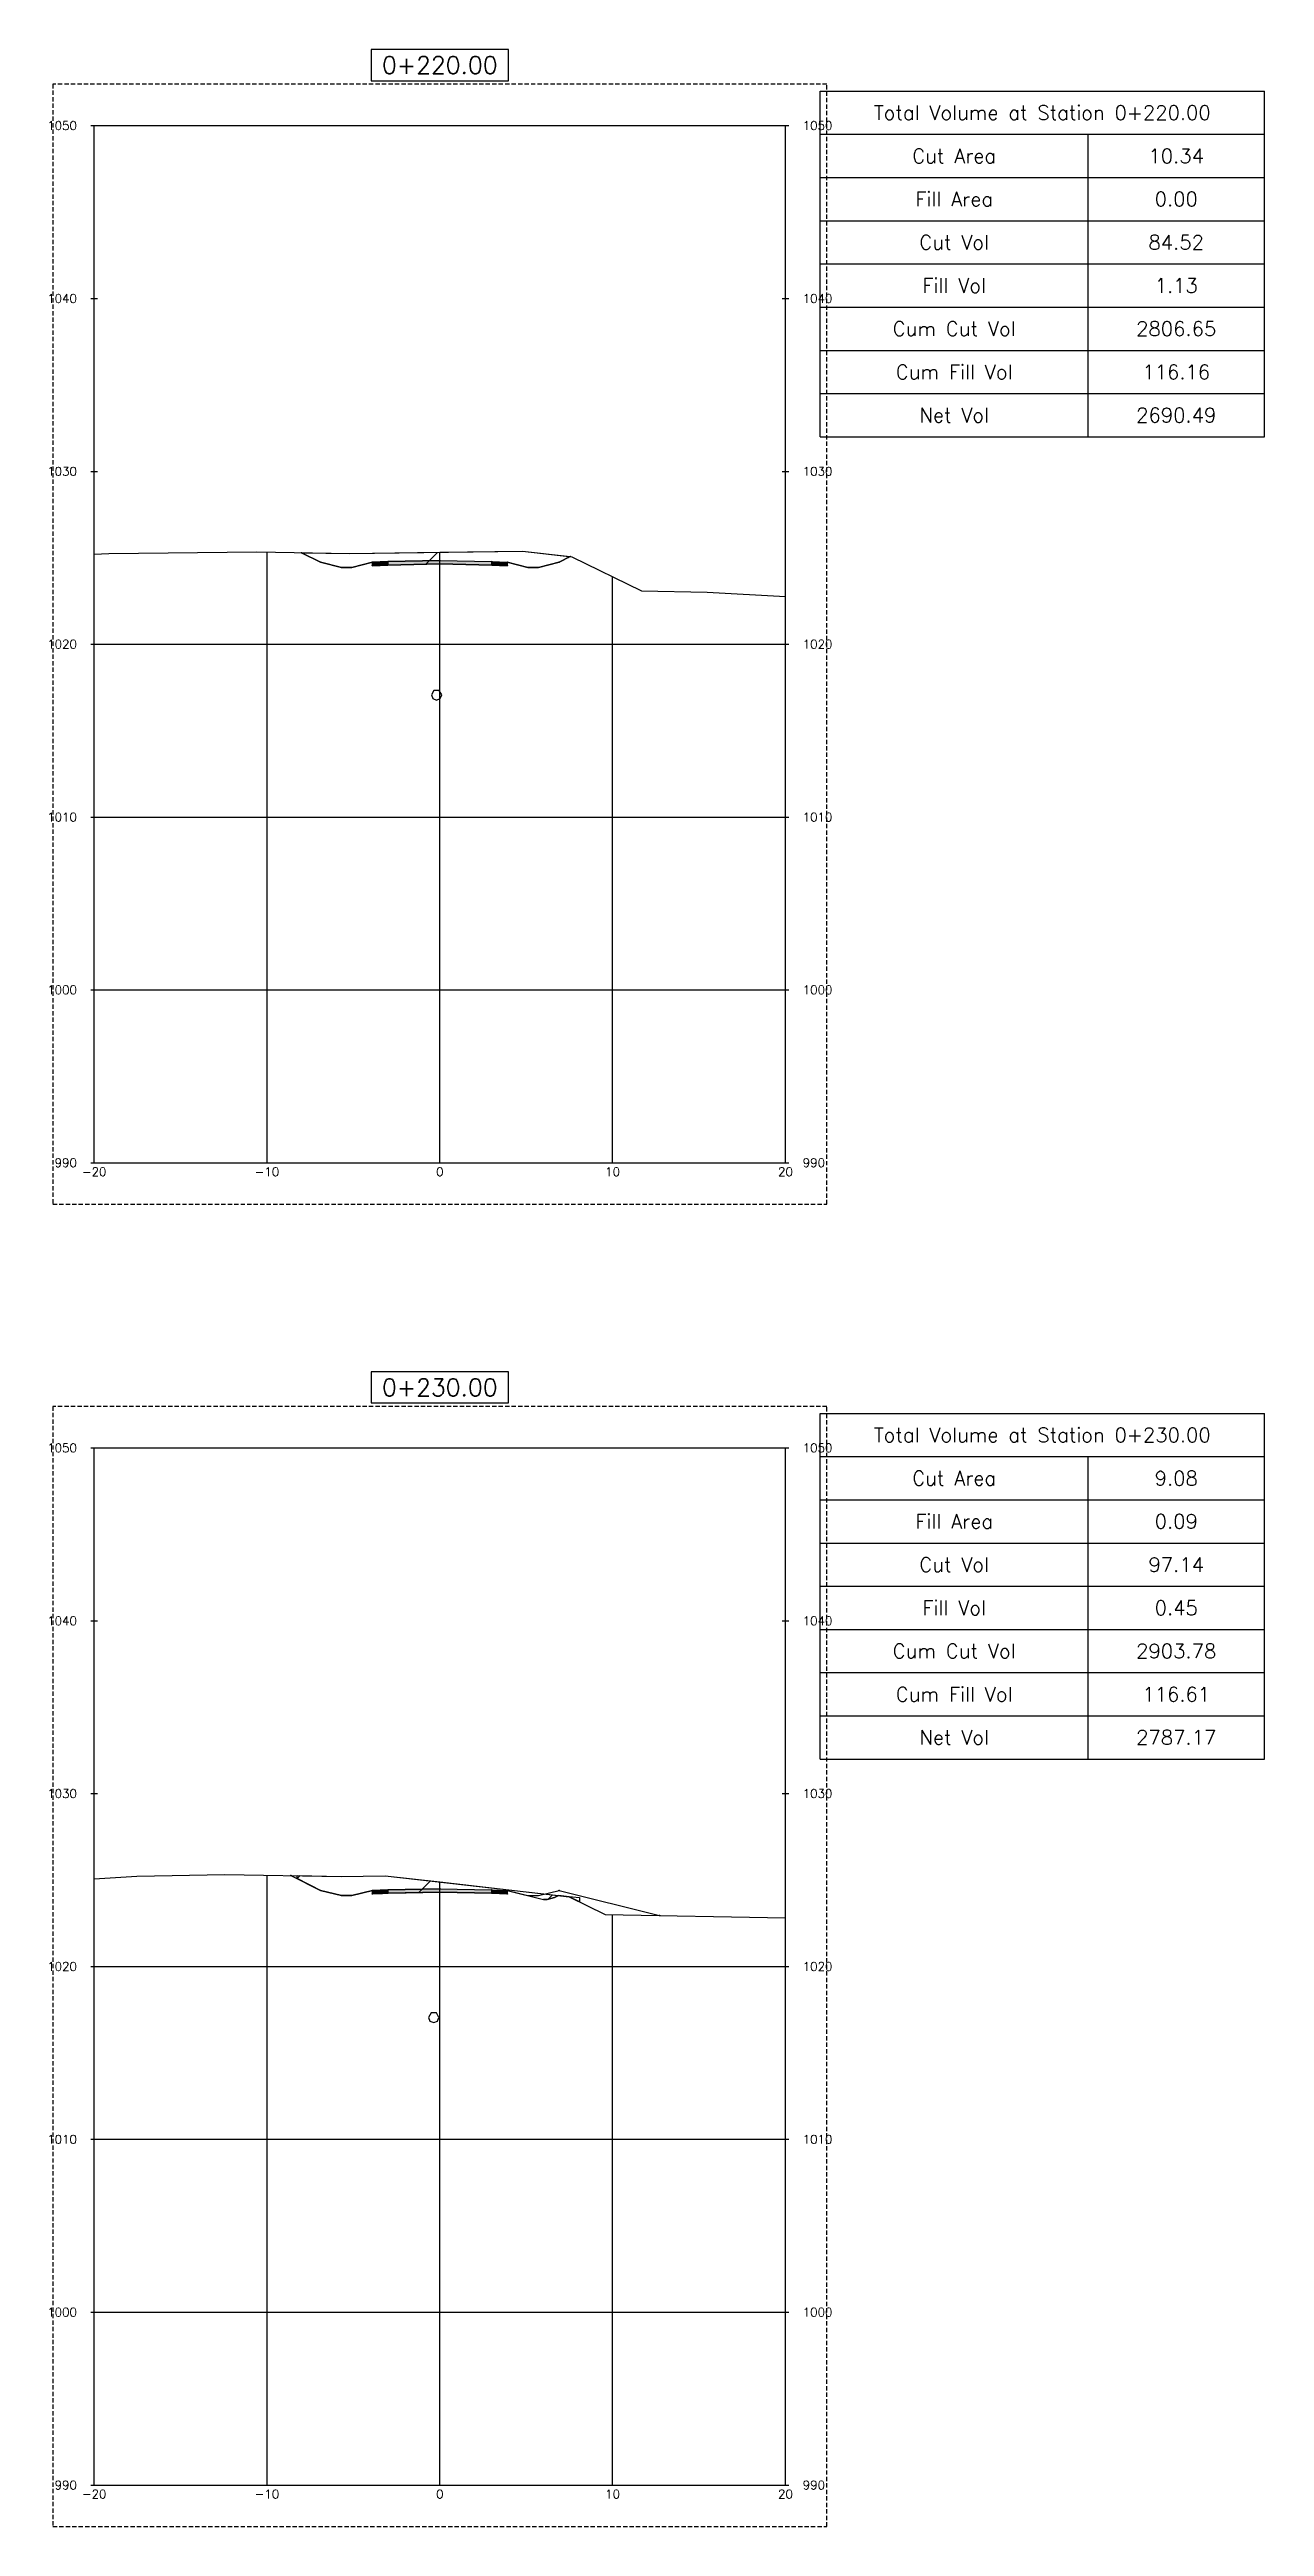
# Model space of a CAD drawing. Header units: metres. Extents: x 517023 to 519141, y 3924953 to 3927827.
# Drawn here: x 518396.4 to 518466.7, y 3925358.7 to 3925502 of the extents above; entities that cross this region are included whole.
import ezdxf

# ---------------------------------------------------------------- set-up
doc = ezdxf.new("R2010")
doc.units = ezdxf.units.M
doc.linetypes.add('DASHED2', pattern=[0.375, 0.25, -0.125])
for name, color, linetype in [('C-ANNO-TABL', 1, 'Continuous'), ('C-ANNO-TABL-TEXT', 150, 'Continuous'), ('C-ANNO-TABL-TITL', 150, 'Continuous'), ('C-ANNO-TABL-TTBL', 5, 'Continuous'), ('C-ROAD-CORR', 5, 'Continuous'), ('C-ROAD-CORR-PATT', 150, 'Continuous'), ('C-ROAD-LINK', 150, 'Continuous'), ('C-ROAD-MARK', 212, 'Continuous'), ('C-ROAD-PROF-TTLB', 5, 'Continuous'), ('C-ROAD-SECT', 7, 'Continuous'), ('C-ROAD-SECT-GRID', 7, 'Continuous'), ('C-ROAD-SECT-TEXT', 92, 'Continuous'), ('C-ROAD-SECT-TICK', 7, 'Continuous'), ('C-ROAD-SECT-TITL', 92, 'Continuous'), ('C-ROAD-SHAP', 32, 'Continuous'), ('C-ROAD-SHAP-PATT', 7, 'Continuous'), ('C-STRM-PIPE', 170, 'Continuous')]:
    doc.layers.add(name, color=color, linetype=linetype)
doc.layers.add('C-ROAD-SECT-BUFR', color=6, linetype='DASHED2', plot=False)
doc.styles.get("Standard").update_dxf_attribs({"font": 'simplex.shx'})

msp = doc.modelspace()

# ---------------------------------------------------------------- texts
at = {"layer": 'C-ANNO-TABL-TEXT', "color": 150, "linetype": 'Continuous', "lineweight": -3, "char_height": 0.833, "attachment_point": 5}
for s, insert in [('10.34', (518461.58, 3925495.89)), ('0.00', (518461.58, 3925493.39)), ('84.52', (518461.58, 3925490.89)), ('1.13', (518461.58, 3925488.39)), ('2806.65', (518461.58, 3925485.89)), ('116.16', (518461.58, 3925483.39)), ('2690.49', (518461.58, 3925480.89)), ('9.08', (518461.58, 3925419.39)), ('0.09', (518461.58, 3925416.89)), ('97.14', (518461.58, 3925414.39)), ('0.45', (518461.58, 3925411.89)), ('2903.78', (518461.58, 3925409.39)), ('116.61', (518461.58, 3925406.89)), ('2787.17', (518461.58, 3925404.39))]:
    msp.add_mtext(s, dxfattribs=dict(at, insert=insert))
at = {"layer": 'C-ANNO-TABL-TITL', "color": 150, "linetype": 'Continuous', "lineweight": -3, "attachment_point": 5}
for s, insert, char_height in [('Total Volume at Station 0+220.00', (518453.83, 3925498.39), 0.8333), ('Cut Area', (518448.73, 3925495.89), 0.833), ('Fill Area', (518448.73, 3925493.39), 0.833), ('Cut Vol', (518448.73, 3925490.89), 0.833), ('Fill Vol', (518448.73, 3925488.39), 0.833), ('Cum Cut Vol', (518448.73, 3925485.89), 0.8333), ('Cum Fill Vol', (518448.73, 3925483.39), 0.8333), ('Net Vol', (518448.73, 3925480.89), 0.833), ('Total Volume at Station 0+230.00', (518453.83, 3925421.89), 0.8333), ('Cut Area', (518448.73, 3925419.39), 0.833), ('Fill Area', (518448.73, 3925416.89), 0.833), ('Cut Vol', (518448.73, 3925414.39), 0.833), ('Fill Vol', (518448.73, 3925411.89), 0.833), ('Cum Cut Vol', (518448.73, 3925409.39), 0.8333), ('Cum Fill Vol', (518448.73, 3925406.89), 0.8333), ('Net Vol', (518448.73, 3925404.39), 0.833)]:
    msp.add_mtext(s, dxfattribs=dict(at, insert=insert, char_height=char_height))
at = {"layer": 'C-ROAD-SECT-TEXT', "color": 92, "linetype": 'Continuous', "lineweight": -3, "char_height": 0.5}
for s, insert, attachment_point in [('1050', (518397.97, 3925497.64), 6), ('1050', (518439.97, 3925497.64), 4), ('1040', (518397.97, 3925487.64), 6), ('1040', (518439.97, 3925487.64), 4), ('1030', (518397.97, 3925477.64), 6), ('1030', (518439.97, 3925477.64), 4), ('1020', (518397.97, 3925467.64), 6), ('1020', (518439.97, 3925467.64), 4), ('1010', (518397.97, 3925457.64), 6), ('1010', (518439.97, 3925457.64), 4), ('1000', (518397.97, 3925447.64), 6), ('1000', (518439.97, 3925447.64), 4), ('990', (518397.97, 3925437.64), 6), ('{\\C3;-20}', (518398.97, 3925437.37), 2), ('{\\C3;-10}', (518408.97, 3925437.37), 2), ('{\\C3;0}', (518418.97, 3925437.37), 2), ('{\\C3;10}', (518428.97, 3925437.37), 2), ('{\\C3;20}', (518438.97, 3925437.37), 2), ('990', (518439.97, 3925437.64), 4), ('1050', (518397.97, 3925421.14), 6), ('1050', (518439.97, 3925421.14), 4), ('1040', (518397.97, 3925411.14), 6), ('1040', (518439.97, 3925411.14), 4), ('1030', (518397.97, 3925401.14), 6), ('1030', (518439.97, 3925401.14), 4), ('1020', (518397.97, 3925391.14), 6), ('1020', (518439.97, 3925391.14), 4), ('1010', (518397.97, 3925381.14), 6), ('1010', (518439.97, 3925381.14), 4), ('1000', (518397.97, 3925371.14), 6), ('1000', (518439.97, 3925371.14), 4), ('990', (518397.97, 3925361.14), 6), ('990', (518439.97, 3925361.14), 4), ('{\\C3;-20}', (518398.97, 3925360.87), 2), ('{\\C3;-10}', (518408.97, 3925360.87), 2), ('{\\C3;0}', (518418.97, 3925360.87), 2), ('{\\C3;10}', (518428.97, 3925360.87), 2), ('{\\C3;20}', (518438.97, 3925360.87), 2)]:
    msp.add_mtext(s, dxfattribs=dict(at, insert=insert, attachment_point=attachment_point))
at = {"layer": 'C-ROAD-SECT-TITL', "color": 92, "linetype": 'Continuous', "lineweight": -3, "char_height": 1, "attachment_point": 8}
for s, insert in [('0+220.00', (518418.97, 3925500.64)), ('0+230.00', (518418.97, 3925424.14))]:
    msp.add_mtext(s, dxfattribs=dict(at, insert=insert))

# ---------------------------------------------------------------- hatches: boundary and pattern name
at = {"layer": 'C-ROAD-CORR-PATT', "linetype": 'Continuous', "lineweight": -3}
h = msp.add_hatch(dxfattribs=at)
h.set_pattern_fill('ANSI31', color=1, scale=1.75, style=0)
h.set_pattern_definition([(45, (518410.9644, 3925472.934), (-3.9289, 3.9289), [])])
h.paths.add_polyline_path([(518410.96, 3925472.93), (518413.76, 3925472.88), (518423.75, 3925473.02), (518426.52, 3925472.71), (518425.87, 3925472.38), (518424.67, 3925472.08), (518424.07, 3925472.08), (518422.87, 3925472.38), (518422.87, 3925472.18), (518421.97, 3925472.22), (518418.97, 3925472.28), (518415.97, 3925472.22), (518415.07, 3925472.18), (518415.07, 3925472.38), (518413.87, 3925472.08), (518413.27, 3925472.08), (518412.07, 3925472.38)])
h = msp.add_hatch(dxfattribs=at)
h.set_pattern_fill('ANSI31', color=1, scale=1.75, style=0)
h.set_pattern_definition([(45, (518410.7084, 3925396.225), (-3.9289, 3.9289), [])])
h.paths.add_polyline_path([(518410.71, 3925396.23), (518410.71, 3925396.4), (518413.26, 3925396.35), (518415.8, 3925396.39), (518425.83, 3925395.24), (518425.6, 3925395.13), (518425.18, 3925395.02), (518424.97, 3925395.02), (518423.29, 3925395.44), (518422.87, 3925395.54), (518422.87, 3925395.41), (518422.87, 3925395.34), (518421.97, 3925395.38), (518418.97, 3925395.44), (518415.97, 3925395.38), (518415.65, 3925395.37), (518415.07, 3925395.34), (518415.07, 3925395.54), (518413.87, 3925395.24), (518413.27, 3925395.24), (518412.07, 3925395.54)])
h = msp.add_hatch(dxfattribs=at)
h.set_pattern_fill('ANSI31', color=3, scale=1.75, style=0)
h.set_pattern_definition([(45, (518425.832, 3925395.24), (-3.929, 3.929), [])])
h.paths.add_polyline_path([(518425.83, 3925395.24), (518427.05, 3925395.14), (518427.05, 3925394.88), (518426.46, 3925395.17)])
at = {"layer": 'C-ROAD-SHAP-PATT', "linetype": 'Continuous', "lineweight": -3}
for points in [[(518415.97, 3925472.42), (518415.07, 3925472.38), (518415.07, 3925472.18), (518415.97, 3925472.22)], [(518418.97, 3925472.48), (518415.97, 3925472.42), (518415.97, 3925472.22), (518418.97, 3925472.28)], [(518418.97, 3925472.48), (518421.97, 3925472.42), (518421.97, 3925472.22), (518418.97, 3925472.28)], [(518421.97, 3925472.42), (518422.87, 3925472.38), (518422.87, 3925472.18), (518421.97, 3925472.22)], [(518415.97, 3925395.58), (518415.07, 3925395.54), (518415.07, 3925395.34), (518415.97, 3925395.38)], [(518418.97, 3925395.64), (518415.97, 3925395.58), (518415.97, 3925395.38), (518418.97, 3925395.44)], [(518418.97, 3925395.64), (518421.97, 3925395.58), (518421.97, 3925395.38), (518418.97, 3925395.44)], [(518421.97, 3925395.58), (518422.87, 3925395.54), (518422.87, 3925395.34), (518421.97, 3925395.38)]]:
    msp.add_hatch(color=7, dxfattribs=at).paths.add_polyline_path(points)

# ---------------------------------------------------------------- linework, layer by layer
at = {"layer": 'C-ANNO-TABL', "color": 1, "linetype": 'Continuous', "lineweight": -3}
for p, q in [((518440.97, 3925497.14), (518466.69, 3925497.14)), ((518456.48, 3925479.64), (518456.48, 3925497.14)), ((518440.97, 3925494.64), (518466.69, 3925494.64)), ((518440.97, 3925492.14), (518466.69, 3925492.14)), ((518440.97, 3925489.64), (518466.69, 3925489.64)), ((518440.97, 3925487.14), (518466.69, 3925487.14)), ((518440.97, 3925484.64), (518466.69, 3925484.64)), ((518440.97, 3925482.14), (518466.69, 3925482.14)), ((518440.97, 3925420.64), (518466.69, 3925420.64)), ((518456.48, 3925403.14), (518456.48, 3925420.64)), ((518440.97, 3925418.14), (518466.69, 3925418.14)), ((518440.97, 3925415.64), (518466.69, 3925415.64)), ((518440.97, 3925413.14), (518466.69, 3925413.14)), ((518440.97, 3925410.64), (518466.69, 3925410.64)), ((518440.97, 3925408.14), (518466.69, 3925408.14)), ((518440.97, 3925405.64), (518466.69, 3925405.64))]:
    msp.add_line(p, q, dxfattribs=at)
at = {"layer": 'C-ANNO-TABL-TTBL', "color": 5, "linetype": 'Continuous', "lineweight": -3}
for p, q in [((518440.97, 3925499.64), (518466.69, 3925499.64)), ((518440.97, 3925479.64), (518440.97, 3925499.64)), ((518466.69, 3925479.64), (518466.69, 3925499.64)), ((518440.97, 3925479.64), (518466.69, 3925479.64)), ((518440.97, 3925423.14), (518466.69, 3925423.14)), ((518440.97, 3925403.14), (518440.97, 3925423.14)), ((518466.69, 3925403.14), (518466.69, 3925423.14)), ((518440.97, 3925403.14), (518466.69, 3925403.14))]:
    msp.add_line(p, q, dxfattribs=at)
at = {"layer": 'C-ROAD-CORR', "color": 1, "linetype": 'Continuous', "lineweight": -3}
for p, q in [((518410.96, 3925472.93), (518413.76, 3925472.88)), ((518412.07, 3925472.38), (518410.96, 3925472.93)), ((518413.76, 3925472.88), (518423.75, 3925473.02)), ((518423.75, 3925473.02), (518426.52, 3925472.71)), ((518413.27, 3925472.08), (518412.07, 3925472.38)), ((518413.87, 3925472.08), (518413.27, 3925472.08)), ((518415.07, 3925472.38), (518413.87, 3925472.08)), ((518415.07, 3925472.18), (518415.07, 3925472.38)), ((518415.97, 3925472.22), (518415.07, 3925472.18)), ((518418.97, 3925472.28), (518415.97, 3925472.22)), ((518421.97, 3925472.22), (518418.97, 3925472.28)), ((518422.87, 3925472.18), (518421.97, 3925472.22)), ((518424.07, 3925472.08), (518422.87, 3925472.38)), ((518422.87, 3925472.38), (518422.87, 3925472.18)), ((518424.67, 3925472.08), (518424.07, 3925472.08)), ((518425.87, 3925472.38), (518424.67, 3925472.08)), ((518426.52, 3925472.71), (518425.87, 3925472.38)), ((518410.71, 3925396.23), (518410.71, 3925396.4)), ((518410.71, 3925396.4), (518413.26, 3925396.35)), ((518412.07, 3925395.54), (518410.71, 3925396.23)), ((518413.27, 3925395.24), (518412.07, 3925395.54)), ((518413.26, 3925396.35), (518415.8, 3925396.39)), ((518415.07, 3925395.54), (518413.87, 3925395.24)), ((518415.07, 3925395.34), (518415.07, 3925395.54)), ((518415.8, 3925396.39), (518425.83, 3925395.24)), ((518418.97, 3925395.44), (518415.97, 3925395.38)), ((518421.97, 3925395.38), (518418.97, 3925395.44)), ((518422.87, 3925395.54), (518424.97, 3925395.02)), ((518422.87, 3925395.54), (518422.87, 3925395.41)), ((518422.87, 3925395.41), (518422.87, 3925395.34)), ((518413.87, 3925395.24), (518413.27, 3925395.24)), ((518415.07, 3925395.34), (518415.97, 3925395.38)), ((518422.87, 3925395.34), (518421.97, 3925395.38)), ((518425.18, 3925395.02), (518424.97, 3925395.02)), ((518425.6, 3925395.13), (518425.18, 3925395.02)), ((518425.83, 3925395.24), (518425.6, 3925395.13))]:
    msp.add_line(p, q, dxfattribs=at)
at = {"layer": 'C-ROAD-CORR', "color": 3, "linetype": 'Continuous', "lineweight": -3}
for p, q in [((518425.83, 3925395.24), (518427.05, 3925395.14)), ((518426.46, 3925395.17), (518425.83, 3925395.24)), ((518427.05, 3925394.88), (518426.46, 3925395.17)), ((518427.05, 3925395.14), (518427.05, 3925394.88))]:
    msp.add_line(p, q, dxfattribs=at)
at = {"layer": 'C-ROAD-LINK', "color": 150, "linetype": 'Continuous', "lineweight": -3}
for p, q in [((518410.96, 3925472.93), (518412.07, 3925472.38)), ((518412.07, 3925472.38), (518413.27, 3925472.08)), ((518413.27, 3925472.08), (518413.87, 3925472.08)), ((518413.87, 3925472.08), (518415.07, 3925472.38)), ((518415.07, 3925472.38), (518415.97, 3925472.42)), ((518415.07, 3925472.38), (518415.07, 3925472.18)), ((518415.07, 3925472.18), (518415.97, 3925472.22)), ((518415.97, 3925472.42), (518418.97, 3925472.48)), ((518415.97, 3925472.42), (518415.97, 3925472.22)), ((518415.97, 3925472.22), (518415.97, 3925472.42)), ((518415.97, 3925472.22), (518418.97, 3925472.28)), ((518418.97, 3925472.48), (518421.97, 3925472.42)), ((518418.97, 3925472.28), (518418.97, 3925472.48)), ((518418.97, 3925472.28), (518421.97, 3925472.22)), ((518421.97, 3925472.42), (518421.97, 3925472.22)), ((518421.97, 3925472.42), (518422.87, 3925472.38)), ((518421.97, 3925472.22), (518421.97, 3925472.42)), ((518421.97, 3925472.22), (518422.87, 3925472.18)), ((518422.87, 3925472.38), (518422.87, 3925472.18)), ((518422.87, 3925472.38), (518424.07, 3925472.08)), ((518424.07, 3925472.08), (518424.67, 3925472.08)), ((518424.67, 3925472.08), (518425.87, 3925472.38)), ((518425.87, 3925472.38), (518426.52, 3925472.71)), ((518410.35, 3925396.41), (518412.07, 3925395.54)), ((518412.07, 3925395.54), (518413.27, 3925395.24)), ((518413.87, 3925395.24), (518415.07, 3925395.54)), ((518415.07, 3925395.54), (518415.97, 3925395.58)), ((518415.07, 3925395.54), (518415.07, 3925395.34)), ((518415.97, 3925395.58), (518418.97, 3925395.64)), ((518415.97, 3925395.58), (518415.97, 3925395.38)), ((518415.97, 3925395.38), (518415.97, 3925395.58)), ((518415.97, 3925395.38), (518418.97, 3925395.44)), ((518418.97, 3925395.64), (518421.97, 3925395.58)), ((518418.97, 3925395.44), (518418.97, 3925395.64)), ((518418.97, 3925395.44), (518421.97, 3925395.38)), ((518421.97, 3925395.58), (518421.97, 3925395.38)), ((518421.97, 3925395.58), (518422.87, 3925395.54)), ((518421.97, 3925395.38), (518421.97, 3925395.58)), ((518422.87, 3925395.54), (518422.87, 3925395.34)), ((518422.87, 3925395.54), (518424.07, 3925395.24)), ((518424.67, 3925395.24), (518425.87, 3925395.54)), ((518425.87, 3925395.54), (518431.68, 3925394.09)), ((518413.27, 3925395.24), (518413.87, 3925395.24)), ((518415.07, 3925395.34), (518415.97, 3925395.38)), ((518421.97, 3925395.38), (518422.87, 3925395.34)), ((518424.07, 3925395.24), (518424.67, 3925395.24))]:
    msp.add_line(p, q, dxfattribs=at)
at = {"layer": 'C-ROAD-MARK', "color": 212, "linetype": 'Continuous', "lineweight": -3}
for centre in [(518410.96, 3925472.93), (518412.07, 3925472.38), (518413.27, 3925472.08), (518413.87, 3925472.08), (518415.07, 3925472.38), (518415.07, 3925472.18), (518415.97, 3925472.42), (518415.97, 3925472.22), (518418.97, 3925472.48), (518418.97, 3925472.28), (518421.97, 3925472.42), (518421.97, 3925472.22), (518422.87, 3925472.38), (518422.87, 3925472.18), (518424.07, 3925472.08), (518424.67, 3925472.08), (518425.87, 3925472.38), (518426.52, 3925472.71), (518410.35, 3925396.41), (518412.07, 3925395.54), (518415.07, 3925395.54), (518415.97, 3925395.58), (518418.97, 3925395.64), (518418.97, 3925395.44), (518421.97, 3925395.58), (518422.87, 3925395.54), (518425.87, 3925395.54), (518413.27, 3925395.24), (518413.87, 3925395.24), (518415.07, 3925395.34), (518415.97, 3925395.38), (518421.97, 3925395.38), (518422.87, 3925395.34), (518424.07, 3925395.24), (518424.67, 3925395.24), (518431.68, 3925394.09)]:
    msp.add_circle(centre, 0.015, dxfattribs=at)
at = {"layer": 'C-ROAD-PROF-TTLB', "color": 5, "linetype": 'Continuous', "lineweight": -3}
for p, q in [((518398.97, 3925437.64), (518398.97, 3925497.64)), ((518398.97, 3925497.64), (518438.97, 3925497.64)), ((518438.97, 3925437.64), (518438.97, 3925497.64)), ((518398.97, 3925437.64), (518438.97, 3925437.64)), ((518398.97, 3925361.14), (518398.97, 3925421.14)), ((518398.97, 3925421.14), (518438.97, 3925421.14)), ((518438.97, 3925361.14), (518438.97, 3925421.14)), ((518398.97, 3925361.14), (518438.97, 3925361.14))]:
    msp.add_line(p, q, dxfattribs=at)
at = {"layer": 'C-ROAD-SECT', "color": 7, "linetype": 'Continuous', "lineweight": -3}
for points in [[(518398.97, 3925472.85), (518399.81, 3925472.89), (518408.38, 3925472.98), (518413.76, 3925472.88), (518418.97, 3925472.96), (518423.75, 3925473.02), (518426.6, 3925472.7), (518430.63, 3925470.72), (518434.44, 3925470.65), (518438.97, 3925470.4)], [(518410.96, 3925472.93), (518412.07, 3925472.38), (518413.27, 3925472.08), (518413.87, 3925472.08), (518415.07, 3925472.38), (518415.07, 3925472.18), (518415.97, 3925472.22), (518418.97, 3925472.28), (518421.97, 3925472.22), (518422.87, 3925472.18), (518422.87, 3925472.38), (518424.07, 3925472.08), (518424.67, 3925472.08), (518425.87, 3925472.38), (518426.52, 3925472.71)], [(518398.97, 3925396.22), (518401.43, 3925396.37), (518406.53, 3925396.47), (518413.26, 3925396.35), (518415.8, 3925396.39), (518418.97, 3925396.03), (518426.46, 3925395.17), (518428.54, 3925394.15), (518438.97, 3925393.96)], [(518410.71, 3925396.23), (518411.68, 3925395.74), (518412.07, 3925395.54), (518412.49, 3925395.44), (518413.27, 3925395.24), (518413.66, 3925395.24), (518413.87, 3925395.24), (518414.65, 3925395.44), (518415.07, 3925395.54), (518415.07, 3925395.47), (518415.07, 3925395.34), (518415.65, 3925395.37), (518415.97, 3925395.38), (518417.03, 3925395.4), (518418.97, 3925395.44), (518420.03, 3925395.42), (518421.97, 3925395.38), (518422.55, 3925395.36), (518422.87, 3925395.34), (518422.87, 3925395.41), (518422.87, 3925395.54), (518423.29, 3925395.44), (518424.97, 3925395.02), (518425.18, 3925395.02), (518425.6, 3925395.13), (518425.83, 3925395.24), (518427.05, 3925395.14)]]:
    msp.add_lwpolyline(points, dxfattribs=at)
at = {"layer": 'C-ROAD-SECT-BUFR', "color": 6, "linetype": 'DASHED2', "lineweight": -3}
for p, q in [((518441.37, 3925500.04), (518396.57, 3925500.04)), ((518396.57, 3925500.04), (518396.57, 3925435.24)), ((518441.37, 3925435.24), (518441.37, 3925500.04)), ((518396.57, 3925435.24), (518441.37, 3925435.24)), ((518441.37, 3925423.54), (518396.57, 3925423.54)), ((518396.57, 3925423.54), (518396.57, 3925358.74)), ((518441.37, 3925358.74), (518441.37, 3925423.54)), ((518396.57, 3925358.74), (518441.37, 3925358.74))]:
    msp.add_line(p, q, dxfattribs=at)
at = {"layer": 'C-ROAD-SECT-GRID', "color": 7, "linetype": 'Continuous', "lineweight": -3}
for p, q in [((518398.97, 3925437.64), (518398.97, 3925472.85)), ((518408.97, 3925437.64), (518408.97, 3925472.97)), ((518418.97, 3925437.64), (518418.97, 3925472.96)), ((518428.97, 3925437.64), (518428.97, 3925471.53)), ((518438.97, 3925437.64), (518438.97, 3925470.4)), ((518398.97, 3925467.64), (518438.97, 3925467.64)), ((518398.97, 3925457.64), (518438.97, 3925457.64)), ((518398.97, 3925447.64), (518438.97, 3925447.64)), ((518398.97, 3925437.64), (518438.97, 3925437.64)), ((518398.97, 3925361.14), (518398.97, 3925396.22)), ((518408.97, 3925361.14), (518408.97, 3925396.43)), ((518418.97, 3925361.14), (518418.97, 3925396.03)), ((518428.97, 3925361.14), (518428.97, 3925394.14)), ((518438.97, 3925361.14), (518438.97, 3925393.96)), ((518398.97, 3925391.14), (518438.97, 3925391.14)), ((518398.97, 3925381.14), (518438.97, 3925381.14)), ((518398.97, 3925371.14), (518438.97, 3925371.14)), ((518398.97, 3925361.14), (518438.97, 3925361.14))]:
    msp.add_line(p, q, dxfattribs=at)
at = {"layer": 'C-ROAD-SECT-TICK', "color": 7, "linetype": 'Continuous', "lineweight": -3}
for p, q in [((518398.77, 3925497.64), (518399.17, 3925497.64)), ((518438.77, 3925497.64), (518439.17, 3925497.64)), ((518398.77, 3925487.64), (518399.17, 3925487.64)), ((518438.77, 3925487.64), (518439.17, 3925487.64)), ((518398.77, 3925477.64), (518399.17, 3925477.64)), ((518438.77, 3925477.64), (518439.17, 3925477.64)), ((518398.77, 3925467.64), (518399.17, 3925467.64)), ((518438.77, 3925467.64), (518439.17, 3925467.64)), ((518398.77, 3925457.64), (518399.17, 3925457.64)), ((518438.77, 3925457.64), (518439.17, 3925457.64)), ((518398.77, 3925447.64), (518399.17, 3925447.64)), ((518438.77, 3925447.64), (518439.17, 3925447.64)), ((518398.77, 3925437.64), (518399.17, 3925437.64)), ((518438.77, 3925437.64), (518439.17, 3925437.64)), ((518398.77, 3925421.14), (518399.17, 3925421.14)), ((518438.77, 3925421.14), (518439.17, 3925421.14)), ((518398.77, 3925411.14), (518399.17, 3925411.14)), ((518438.77, 3925411.14), (518439.17, 3925411.14)), ((518398.77, 3925401.14), (518399.17, 3925401.14)), ((518438.77, 3925401.14), (518439.17, 3925401.14)), ((518398.77, 3925391.14), (518399.17, 3925391.14)), ((518438.77, 3925391.14), (518439.17, 3925391.14)), ((518398.77, 3925381.14), (518399.17, 3925381.14)), ((518438.77, 3925381.14), (518439.17, 3925381.14)), ((518398.77, 3925371.14), (518399.17, 3925371.14)), ((518438.77, 3925371.14), (518439.17, 3925371.14)), ((518398.77, 3925361.14), (518399.17, 3925361.14)), ((518438.77, 3925361.14), (518439.17, 3925361.14))]:
    msp.add_line(p, q, dxfattribs=at)
at = {"layer": 'C-ROAD-SECT-TITL', "color": 92, "linetype": 'Continuous', "lineweight": -3}
for points in [[(518415, 3925500.24), (518422.94, 3925500.24), (518422.94, 3925502.04), (518415, 3925502.04)], [(518415, 3925423.74), (518422.94, 3925423.74), (518422.94, 3925425.54), (518415, 3925425.54)]]:
    msp.add_3dface(points, dxfattribs=at)
at = {"layer": 'C-ROAD-SHAP', "color": 32, "linetype": 'Continuous', "lineweight": -3}
for p, q in [((518415.97, 3925472.42), (518415.07, 3925472.38)), ((518415.07, 3925472.38), (518415.07, 3925472.18)), ((518415.07, 3925472.18), (518415.97, 3925472.22)), ((518418.97, 3925472.48), (518415.97, 3925472.42)), ((518415.97, 3925472.42), (518415.97, 3925472.22)), ((518415.97, 3925472.22), (518415.97, 3925472.42)), ((518415.97, 3925472.22), (518418.97, 3925472.28)), ((518418.97, 3925472.48), (518421.97, 3925472.42)), ((518418.97, 3925472.28), (518418.97, 3925472.48)), ((518421.97, 3925472.22), (518418.97, 3925472.28)), ((518421.97, 3925472.42), (518421.97, 3925472.22)), ((518421.97, 3925472.42), (518422.87, 3925472.38)), ((518421.97, 3925472.22), (518421.97, 3925472.42)), ((518422.87, 3925472.18), (518421.97, 3925472.22)), ((518422.87, 3925472.38), (518422.87, 3925472.18)), ((518415.97, 3925395.58), (518415.07, 3925395.54)), ((518415.07, 3925395.54), (518415.07, 3925395.34)), ((518418.97, 3925395.64), (518415.97, 3925395.58)), ((518415.97, 3925395.58), (518415.97, 3925395.38)), ((518415.97, 3925395.38), (518415.97, 3925395.58)), ((518415.97, 3925395.38), (518418.97, 3925395.44)), ((518418.97, 3925395.64), (518421.97, 3925395.58)), ((518418.97, 3925395.44), (518418.97, 3925395.64)), ((518421.97, 3925395.38), (518418.97, 3925395.44)), ((518421.97, 3925395.58), (518421.97, 3925395.38)), ((518421.97, 3925395.58), (518422.87, 3925395.54)), ((518421.97, 3925395.38), (518421.97, 3925395.58)), ((518422.87, 3925395.54), (518422.87, 3925395.34)), ((518415.07, 3925395.34), (518415.97, 3925395.38)), ((518422.87, 3925395.34), (518421.97, 3925395.38))]:
    msp.add_line(p, q, dxfattribs=at)
at = {"layer": 'C-STRM-PIPE', "color": 170, "linetype": 'Continuous', "lineweight": -3}
for points in [[(518418.63, 3925464.97), (518418.48, 3925464.71)], [(518418.48, 3925464.71), (518418.57, 3925464.5)], [(518418.57, 3925464.5), (518418.78, 3925464.41)], [(518418.93, 3925464.97), (518418.63, 3925464.97)], [(518418.78, 3925464.41), (518418.99, 3925464.5)], [(518419.08, 3925464.71), (518418.93, 3925464.97)], [(518418.99, 3925464.5), (518419.08, 3925464.71)], [(518418.47, 3925388.45), (518418.32, 3925388.19)], [(518418.77, 3925388.45), (518418.47, 3925388.45)], [(518418.92, 3925388.19), (518418.77, 3925388.45)], [(518418.32, 3925388.19), (518418.4, 3925387.98)], [(518418.4, 3925387.98), (518418.62, 3925387.89)], [(518418.62, 3925387.89), (518418.83, 3925387.98)], [(518418.83, 3925387.98), (518418.92, 3925388.19)]]:
    msp.add_lwpolyline(points, dxfattribs=at)

msp.set_redraw_order([(e.dxf.handle, doc.entitydb.next_handle()) for e in msp.query("TEXT MTEXT ATTDEF DIMENSION ARC_DIMENSION")])  # texts and dimensions are drawn at this point

doc.saveas('drawing.dxf')
